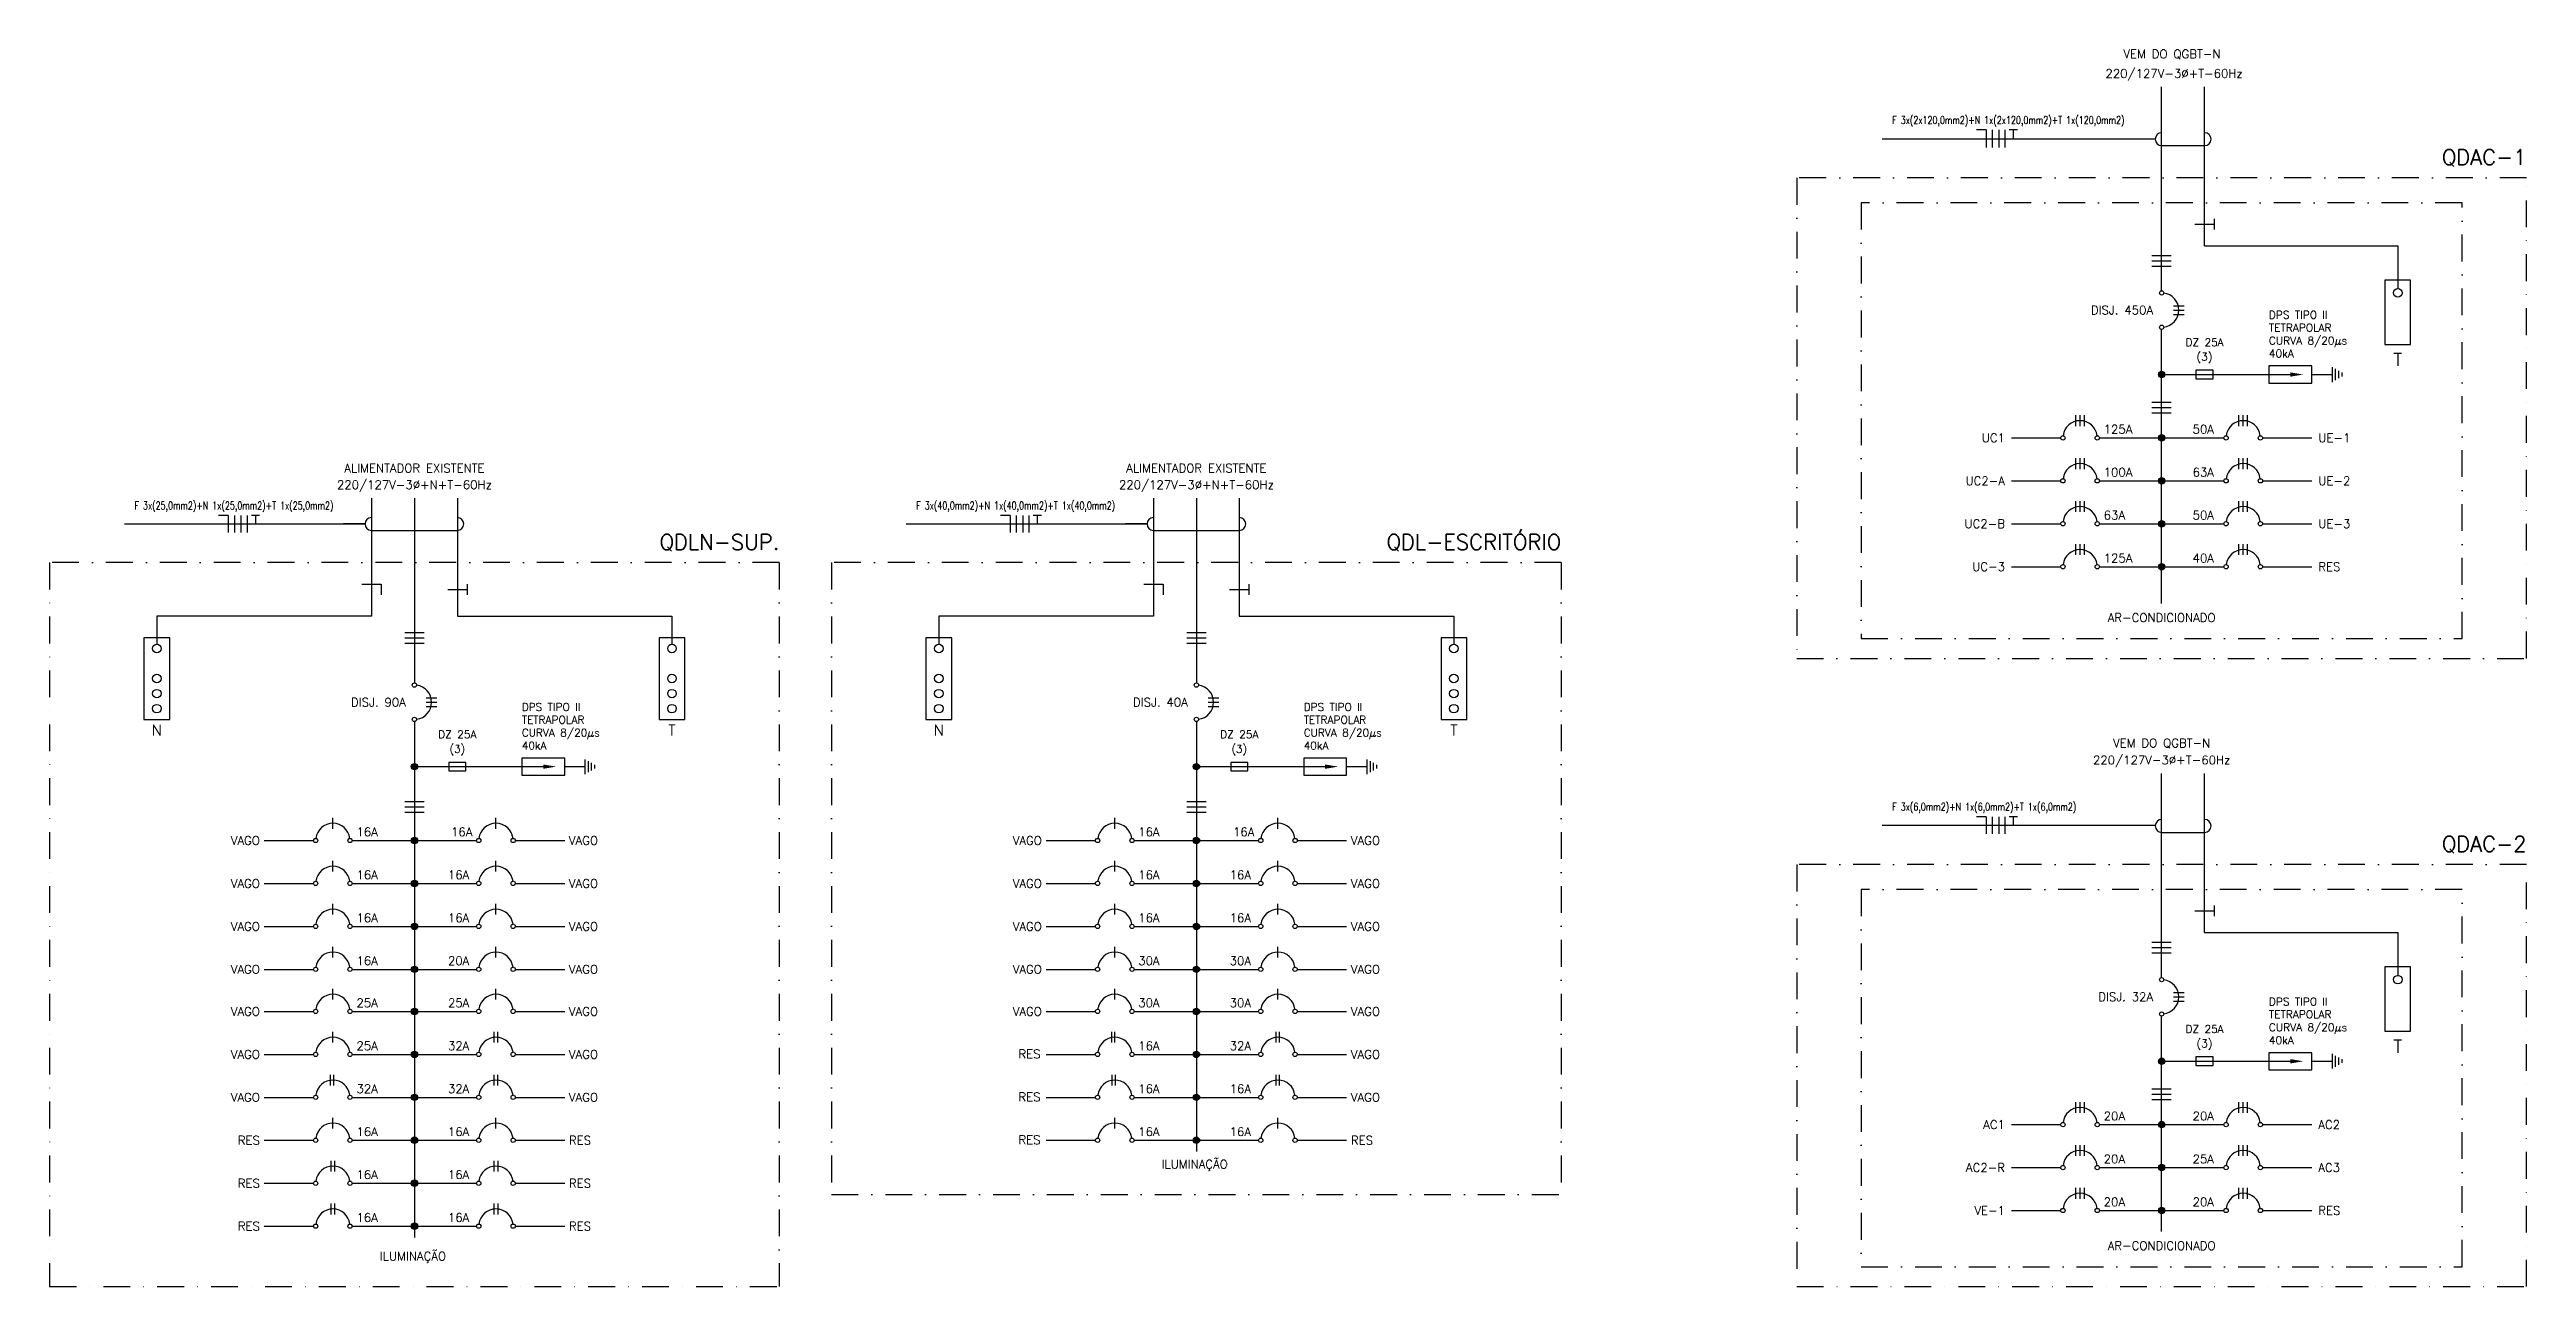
# Model space of a CAD drawing. Header units: millimetres. Extents: x 264 to 2008, y -909 to 432.
# Drawn here: x 649 to 1803, y -909 to -333 of the extents above; entities that cross this region are included whole.
import ezdxf
from ezdxf.enums import TextEntityAlignment as Align

# ---------------------------------------------------------------- set-up
doc = ezdxf.new("R2010")
doc.units = ezdxf.units.MM
doc.linetypes.add('DASHDOT2', pattern=[0.5, 0.25, -0.125, 0, -0.125])
for name, color, linetype in [('A-FINA', 2, 'Continuous'), ('A-SETA', 2, 'Continuous'), ('A-SIMBELET', 10, 'Continuous'), ('A-TEXTO', 7, 'Continuous'), ('EL-SIMB', 10, 'Continuous'), ('EL-TEXTO', 7, 'Continuous')]:
    doc.layers.add(name, color=color, linetype=linetype)
doc.styles.add('ROMANS', font='simplex.shx', dxfattribs={"height": 0.2, "bigfont": 'simp.shx'})
doc.styles.get("Standard").update_dxf_attribs({"font": 'romans.shx'})

msp = doc.modelspace()

# ---------------------------------------------------------------- texts
at = {"layer": 'A-TEXTO', "style": 'ROMANS', "width": 0.75}
for s, p in [('F 3x(2x120,0mm2)+N 1x(2x120,0mm2)+T 1x(120,0mm2)', (1507.1, -367.5)), ('F 3x(25,0mm2)+N 1x(25,0mm2)+T 1x(25,0mm2)', (688.2, -547)), ('F 3x(40,0mm2)+N 1x(40,0mm2)+T 1x(40,0mm2)', (1052.4, -547)), ('F 3x(6,0mm2)+N 1x(6,0mm2)+T 1x(6,0mm2)', (1507.1, -687.3))]:
    msp.add_text(s, height=3.6, dxfattribs=at).set_placement(p)
at = {"layer": 'EL-TEXTO', "color": 10, "style": 'ROMANS'}
for s, p in [('VEM DO QGBT-N', (1637.4, -335.1)), ('220/127V-3%%C+T-60Hz', (1638.4, -344.3)), ('AR-CONDICIONADO', (1632.6, -597.4)), ('VEM DO QGBT-N', (1632.6, -656)), ('220/127V-3%%C+T-60Hz', (1632.6, -664)), ('ILUMINAÇÃO', (1182.1, -852)), ('AR-CONDICIONADO', (1632.6, -889.9)), ('ILUMINAÇÃO', (817.9, -894.8))]:
    msp.add_text(s, height=4, dxfattribs=at).set_placement(p, align=Align.MIDDLE)
for s, p in [('QDAC-1', (1802.6, -386.6)), ('QDLN-SUP.', (988.6, -565.8)), ('QDL-ESCRITÓRIO', (1352.9, -565.8)), ('QDAC-2', (1802.6, -706.4))]:
    msp.add_text(s, height=7.2, dxfattribs=at).set_placement(p, align=Align.RIGHT)
for s, p in [('DISJ. 450A', (1628.6, -454.2)), ('UC1', (1559.6, -513.7)), ('UC2-A', (1559.6, -533.7)), ('UC2-B', (1559.6, -553.7)), ('UC-3', (1559.6, -573.7)), ('DISJ. 90A', (814.6, -636.8)), ('DISJ. 40A', (1178.9, -636.8)), ('DISJ. 32A', (1628.6, -774)), ('AC1', (1559.6, -833.5)), ('AC2-R', (1559.6, -853.5)), ('VE-1', (1559.6, -873.5))]:
    msp.add_text(s, height=4, dxfattribs=at).set_placement(p, align=Align.MIDDLE_RIGHT)
at = {"layer": 'EL-TEXTO', "color": 10}
for s, height, p in [('TETRAPOLAR', 3.6, (1682.6, -464.2)), ('DPS TIPO II', 3.6, (1682.6, -458.2)), ('CURVA 8/20µs', 3.6, (1682.6, -470.2)), ('40kA', 3.6, (1682.6, -476.2)), ('TETRAPOLAR', 3.6, (868.6, -646.8)), ('DPS TIPO II', 3.6, (868.6, -640.8)), ('TETRAPOLAR', 3.6, (1232.9, -646.8)), ('DPS TIPO II', 3.6, (1232.9, -640.8)), ('CURVA 8/20µs', 3.6, (868.6, -652.8)), ('40kA', 3.6, (868.6, -658.8)), ('CURVA 8/20µs', 3.6, (1232.9, -652.8)), ('40kA', 3.6, (1232.9, -658.8)), ('16A', 4, (791.6, -699.2)), ('16A', 4, (1155.8, -699.2)), ('16A', 4, (791.6, -719.2)), ('16A', 4, (834.2, -719.2)), ('16A', 4, (1155.8, -719.2)), ('16A', 4, (1198.4, -719.2)), ('16A', 4, (791.6, -739.2)), ('16A', 4, (834.2, -739.2)), ('16A', 4, (1155.8, -739.2)), ('16A', 4, (1198.4, -739.2)), ('16A', 4, (791.6, -759.2)), ('20A', 4, (834.2, -759.2)), ('30A', 4, (1155.8, -759.2)), ('30A', 4, (1198.4, -759.2)), ('25A', 4, (791.6, -778.8)), ('25A', 4, (834.2, -778.8)), ('30A', 4, (1155.8, -778.8)), ('30A', 4, (1198.4, -778.8)), ('TETRAPOLAR', 3.6, (1682.6, -784)), ('DPS TIPO II', 3.6, (1682.6, -778)), ('25A', 4, (791.6, -798.8)), ('32A', 4, (834.2, -798.8)), ('16A', 4, (1155.8, -798.8)), ('32A', 4, (1198.4, -798.8)), ('CURVA 8/20µs', 3.6, (1682.6, -790)), ('40kA', 3.6, (1682.6, -796)), ('32A', 4, (791.6, -818.8)), ('32A', 4, (834.2, -818.8)), ('16A', 4, (1155.8, -818.8)), ('16A', 4, (1198.4, -818.8)), ('16A', 4, (791.6, -838.8)), ('16A', 4, (834.2, -838.8)), ('16A', 4, (1155.8, -838.8)), ('16A', 4, (1198.4, -838.8)), ('16A', 4, (791.6, -858.8)), ('16A', 4, (834.2, -858.8)), ('16A', 4, (791.6, -878.8)), ('16A', 4, (834.2, -878.8))]:
    msp.add_text(s, height=height, dxfattribs=at).set_placement(p)
for s, height, p in [('DZ 25A', 3.6, (1652.6, -469.2)), ('(3)', 3.6, (1652.6, -476.2)), ('ALIMENTADOR EXISTENTE', 4, (818.6, -527.8)), ('ALIMENTADOR EXISTENTE', 4, (1182.9, -527.8)), ('220/127V-3%%C+N+T-60Hz', 4, (818.6, -535.8)), ('220/127V-3%%C+N+T-60Hz', 4, (1182.9, -535.8)), ('DZ 25A', 3.6, (838.6, -651.8)), ('(3)', 3.6, (838.6, -658.8)), ('DZ 25A', 3.6, (1202.9, -651.8)), ('(3)', 3.6, (1202.9, -658.8)), ('DZ 25A', 3.6, (1652.6, -789)), ('(3)', 3.6, (1652.6, -796))]:
    msp.add_text(s, height=height, dxfattribs=at).set_placement(p, align=Align.MIDDLE)
at = {"layer": 'EL-TEXTO', "color": 70, "style": 'ROMANS'}
for height, p in [(6, (1742.6, -477.2)), (5, (938.6, -649.8)), (5, (1302.9, -649.8)), (6, (1742.6, -797))]:
    msp.add_text('T', height=height, dxfattribs=at).set_placement(p, align=Align.MIDDLE)
at = {"layer": 'EL-TEXTO', "color": 10, "style": 'ROMANS'}
for s, p in [('125A', (1605.6, -511.7)), ('50A', (1647, -511.7)), ('100A', (1605.6, -531.7)), ('63A', (1647, -531.7)), ('63A', (1605.6, -551.7)), ('50A', (1647, -551.7)), ('125A', (1605.6, -571.7)), ('40A', (1647, -571.7)), ('20A', (1605.6, -831.5)), ('20A', (1647, -831.5)), ('20A', (1605.6, -851.5)), ('25A', (1647, -851.5)), ('20A', (1605.6, -871.5)), ('20A', (1647, -871.5))]:
    msp.add_text(s, height=4, dxfattribs=at).set_placement(p)
for s, p in [('UE-1', (1705.6, -513.7)), ('UE-2', (1705.6, -533.7)), ('UE-3', (1705.6, -553.7)), ('RES', (1705.6, -573.7)), ('AC2', (1705.6, -833.5)), ('AC3', (1705.6, -853.5)), ('RES', (1705.6, -873.5))]:
    msp.add_text(s, height=4, dxfattribs=at).set_placement(p, align=Align.MIDDLE_LEFT)
at = {"layer": 'EL-TEXTO', "color": 160, "style": 'ROMANS'}
for p in [(698.6, -649.8), (1062.9, -649.8)]:
    msp.add_text('N', height=5, dxfattribs=at).set_placement(p, align=Align.MIDDLE)
at = {"layer": 'EL-TEXTO', "color": 10}
for s, p in [('VAGO', (746.6, -701.2)), ('VAGO', (1110.9, -701.2)), ('VAGO', (746.6, -721.2)), ('VAGO', (1110.9, -721.2)), ('VAGO', (746.6, -741.2)), ('VAGO', (1110.9, -741.2)), ('VAGO', (746.6, -761.2)), ('VAGO', (1110.9, -761.2)), ('VAGO', (746.6, -780.8)), ('VAGO', (1110.9, -780.8)), ('VAGO', (746.6, -800.8)), ('VAGO', (746.6, -820.8)), ('RES', (746.6, -840.8)), ('RES', (746.6, -860.8)), ('RES', (746.6, -880.8))]:
    msp.add_text(s, height=4, dxfattribs=at).set_placement(p, align=Align.MIDDLE_RIGHT)
for p in [(845.6, -699.2), (1209.9, -699.2)]:
    msp.add_text('16A', height=4, dxfattribs=at).set_placement(p, align=Align.RIGHT)
for s, p in [('VAGO', (890.6, -701.2)), ('VAGO', (1254.9, -701.2)), ('VAGO', (890.6, -721.2)), ('VAGO', (1254.9, -721.2)), ('VAGO', (890.6, -741.2)), ('VAGO', (1254.9, -741.2)), ('VAGO', (890.6, -761.2)), ('VAGO', (1254.9, -761.2)), ('VAGO', (890.6, -780.8)), ('VAGO', (1254.9, -780.8)), ('VAGO', (890.6, -800.8)), ('RES', (1100, -800.6)), ('VAGO', (1254.9, -800.8)), ('VAGO', (890.6, -820.8)), ('RES', (1100, -820.6)), ('VAGO', (1254.9, -820.8)), ('RES', (890.6, -840.8)), ('RES', (1100, -840.6)), ('RES', (1254.9, -840.8)), ('RES', (890.6, -860.8)), ('RES', (890.6, -880.8))]:
    msp.add_text(s, height=4, dxfattribs=at).set_placement(p, align=Align.MIDDLE_LEFT)

# ---------------------------------------------------------------- linework, layer by layer
at = {"layer": 'A-FINA', "color": 7, "linetype": 'DASHDOT2', "ltscale": 50}
for p, q in [((648.6, -571.8), (648.6, -908.9)), ((988.6, -571.8), (648.6, -571.8)), ((988.6, -571.8), (988.6, -908.9)), ((1012.9, -571.8), (1012.9, -866)), ((1352.9, -571.8), (1012.9, -571.8)), ((1352.9, -571.8), (1352.9, -866)), ((1012.9, -866), (1352.9, -866)), ((648.6, -908.9), (988.6, -908.9))]:
    msp.add_line(p, q, dxfattribs=at)
for points in [[(1462.6, -616.4), (1802.6, -616.4), (1802.6, -392.6), (1462.6, -392.6)], [(1492.6, -607.2), (1772.6, -607.2), (1772.6, -404.2), (1492.6, -404.2)], [(1462.6, -908.9), (1802.6, -908.9), (1802.6, -712.4), (1462.6, -712.4)], [(1492.6, -899.7), (1772.6, -899.7), (1772.6, -724), (1492.6, -724)]]:
    msp.add_lwpolyline(points, close=True, dxfattribs=at)
at = {"layer": 'A-SETA'}
for p, q in [((1502.4, -374.4), (1629.5, -374.4)), ((683.5, -553.8), (795.6, -553.8)), ((795.6, -553.8), (785.6, -553.8)), ((1047.7, -553.8), (1159.9, -553.8)), ((1159.9, -553.8), (1149.9, -553.8)), ((798.6, -556.8), (838.6, -556.8)), ((1162.9, -556.8), (1202.9, -556.8)), ((1502.4, -694.1), (1629.5, -694.1))]:
    msp.add_line(p, q, dxfattribs=at)
for centre, start, end in [((798.6, -553.8), 90, 270), ((838.6, -553.8), 270, 90), ((1162.9, -553.8), 90, 270), ((1202.9, -553.8), 270, 90)]:
    msp.add_arc(centre, 3, start, end, dxfattribs=at)
at = {"layer": 'A-SIMBELET'}
for p, q in [((1550.8, -370.3), (1546.3, -370.3)), ((1550.8, -370.3), (1550.8, -378.4)), ((1553.7, -370.3), (1553.7, -378.4)), ((1556.7, -370.3), (1556.7, -378.4)), ((1559.6, -370.3), (1559.6, -378.4)), ((1565.4, -370.3), (1561.6, -370.3)), ((1563.5, -370.3), (1563.5, -374.4)), ((731.8, -549.8), (727.4, -549.8)), ((731.8, -549.8), (731.8, -557.8)), ((734.8, -549.8), (734.8, -557.8)), ((737.7, -549.8), (737.7, -557.8)), ((740.7, -549.8), (740.7, -557.8)), ((746.4, -549.8), (742.7, -549.8)), ((744.5, -549.8), (744.5, -553.8)), ((1096.1, -549.8), (1091.6, -549.8)), ((1096.1, -549.8), (1096.1, -557.8)), ((1099, -549.8), (1099, -557.8)), ((1102, -549.8), (1102, -557.8)), ((1104.9, -549.8), (1104.9, -557.8)), ((1110.7, -549.8), (1106.9, -549.8)), ((1108.8, -549.8), (1108.8, -553.8)), ((1550.8, -690.1), (1546.3, -690.1)), ((1550.8, -690.1), (1550.8, -698.1)), ((1553.7, -690.1), (1553.7, -698.1)), ((1556.7, -690.1), (1556.7, -698.1)), ((1559.6, -690.1), (1559.6, -698.1)), ((1565.4, -690.1), (1561.6, -690.1)), ((1563.5, -690.1), (1563.5, -694.1))]:
    msp.add_line(p, q, dxfattribs=at)
at = {"layer": 'EL-SIMB', "color": 10}
for p, q in [((1632.6, -445.2), (1632.6, -350.3)), ((1628.1, -428.7), (1637.1, -428.7)), ((1628.1, -431.2), (1637.1, -431.2)), ((1628.1, -433.7), (1637.1, -433.7)), ((1638.1, -452.2), (1643.1, -452.2)), ((1638.1, -454.2), (1643.1, -454.2)), ((1638.1, -456.2), (1643.1, -456.2)), ((1632.6, -590.8), (1632.6, -463.2)), ((1632.6, -484.2), (1692.6, -484.2)), ((1702.6, -484.2), (1712, -484.2)), ((1712, -480.7), (1712, -487.7)), ((1713.5, -481.6), (1713.5, -486.8)), ((1715, -482.5), (1715, -485.9)), ((1716.5, -483.3), (1716.5, -485.1)), ((1592.6, -508.2), (1592.6, -503.2)), ((1594.6, -508.2), (1594.6, -503.2)), ((1596.6, -508.2), (1596.6, -503.2)), ((1628.1, -497), (1637.1, -497)), ((1628.1, -499.5), (1637.1, -499.5)), ((1628.1, -502), (1637.1, -502)), ((1668.6, -508.2), (1668.6, -503.2)), ((1670.6, -508.2), (1670.6, -503.2)), ((1672.6, -508.2), (1672.6, -503.2)), ((1562.6, -513.7), (1585.6, -513.7)), ((1603.6, -513.7), (1661.6, -513.7)), ((1679.6, -513.7), (1702.6, -513.7)), ((1592.6, -528.2), (1592.6, -523.2)), ((1594.6, -528.2), (1594.6, -523.2)), ((1596.6, -528.2), (1596.6, -523.2)), ((1668.6, -528.2), (1668.6, -523.2)), ((1670.6, -528.2), (1670.6, -523.2)), ((1672.6, -528.2), (1672.6, -523.2)), ((818.6, -541.8), (818.6, -627.8)), ((1182.9, -541.8), (1182.9, -627.8)), ((1562.6, -533.7), (1585.6, -533.7)), ((1603.6, -533.7), (1661.6, -533.7)), ((1679.6, -533.7), (1702.6, -533.7)), ((1562.6, -553.7), (1585.6, -553.7)), ((1592.6, -548.2), (1592.6, -543.2)), ((1594.6, -548.2), (1594.6, -543.2)), ((1596.6, -548.2), (1596.6, -543.2)), ((1603.6, -553.7), (1661.6, -553.7)), ((1668.6, -548.2), (1668.6, -543.2)), ((1670.6, -548.2), (1670.6, -543.2)), ((1672.6, -548.2), (1672.6, -543.2)), ((1679.6, -553.7), (1702.6, -553.7)), ((1592.6, -568.2), (1592.6, -563.2)), ((1594.6, -568.2), (1594.6, -563.2)), ((1596.6, -568.2), (1596.6, -563.2)), ((1668.6, -568.2), (1668.6, -563.2)), ((1670.6, -568.2), (1670.6, -563.2)), ((1672.6, -568.2), (1672.6, -563.2)), ((1562.6, -573.7), (1585.6, -573.7)), ((1603.6, -573.7), (1661.6, -573.7)), ((1679.6, -573.7), (1702.6, -573.7)), ((814.1, -604.3), (823.1, -604.3)), ((814.1, -606.8), (823.1, -606.8)), ((814.1, -609.3), (823.1, -609.3)), ((1178.4, -604.3), (1187.4, -604.3)), ((1178.4, -606.8), (1187.4, -606.8)), ((1178.4, -609.3), (1187.4, -609.3)), ((818.6, -645.8), (818.6, -886)), ((824.1, -634.8), (829.1, -634.8)), ((824.1, -636.8), (829.1, -636.8)), ((824.1, -638.8), (829.1, -638.8)), ((1182.9, -645.8), (1182.9, -846)), ((1188.4, -634.8), (1193.4, -634.8)), ((1188.4, -636.8), (1193.4, -636.8)), ((1188.4, -638.8), (1193.4, -638.8)), ((818.6, -666.8), (878.6, -666.8)), ((888.6, -666.8), (898, -666.8)), ((898, -663.4), (898, -670.3)), ((899.5, -664.2), (899.5, -669.4)), ((901, -665.1), (901, -668.6)), ((902.5, -666), (902.5, -667.7)), ((1182.9, -666.8), (1242.9, -666.8)), ((1252.9, -666.8), (1262.3, -666.8)), ((1262.3, -663.4), (1262.3, -670.3)), ((1263.8, -664.2), (1263.8, -669.4)), ((1265.3, -665.1), (1265.3, -668.6)), ((1266.8, -666), (1266.8, -667.7)), ((1632.6, -765), (1632.6, -670)), ((780.6, -695.7), (780.6, -690.7)), ((814.1, -683), (823.1, -683)), ((814.1, -685.5), (823.1, -685.5)), ((814.1, -688), (823.1, -688)), ((856.6, -695.7), (856.6, -690.7)), ((1144.9, -695.7), (1144.9, -690.7)), ((1178.4, -683), (1187.4, -683)), ((1178.4, -685.5), (1187.4, -685.5)), ((1178.4, -688), (1187.4, -688)), ((1220.9, -695.7), (1220.9, -690.7)), ((748.6, -701.2), (771.6, -701.2)), ((789.6, -701.2), (847.6, -701.2)), ((865.6, -701.2), (888.6, -701.2)), ((1112.9, -701.2), (1135.9, -701.2)), ((1153.9, -701.2), (1211.9, -701.2)), ((1229.9, -701.2), (1252.9, -701.2)), ((780.6, -715.7), (780.6, -710.7)), ((856.6, -715.7), (856.6, -710.7)), ((1144.9, -715.7), (1144.9, -710.7)), ((1220.9, -715.7), (1220.9, -710.7)), ((748.6, -721.2), (771.6, -721.2)), ((789.6, -721.2), (847.6, -721.2)), ((865.6, -721.2), (888.6, -721.2)), ((1112.9, -721.2), (1135.9, -721.2)), ((1153.9, -721.2), (1211.9, -721.2)), ((1229.9, -721.2), (1252.9, -721.2)), ((780.6, -735.7), (780.6, -730.7)), ((856.6, -735.7), (856.6, -730.7)), ((1144.9, -735.7), (1144.9, -730.7)), ((1220.9, -735.7), (1220.9, -730.7)), ((748.6, -741.2), (771.6, -741.2)), ((789.6, -741.2), (847.6, -741.2)), ((865.6, -741.2), (888.6, -741.2)), ((1112.9, -741.2), (1135.9, -741.2)), ((1153.9, -741.2), (1211.9, -741.2)), ((1229.9, -741.2), (1252.9, -741.2)), ((1628.1, -748.5), (1637.1, -748.5)), ((748.6, -761.2), (771.6, -761.2)), ((780.6, -755.7), (780.6, -750.7)), ((789.6, -761.2), (847.6, -761.2)), ((856.6, -755.7), (856.6, -750.7)), ((865.6, -761.2), (888.6, -761.2)), ((1112.9, -761.2), (1135.9, -761.2)), ((1144.9, -755.7), (1144.9, -750.7)), ((1153.9, -761.2), (1211.9, -761.2)), ((1220.9, -755.7), (1220.9, -750.7)), ((1229.9, -761.2), (1252.9, -761.2)), ((1628.1, -751), (1637.1, -751)), ((1628.1, -753.5), (1637.1, -753.5)), ((780.6, -775.3), (780.6, -770.3)), ((856.6, -775.3), (856.6, -770.3)), ((1144.9, -775.3), (1144.9, -770.3)), ((1220.9, -775.3), (1220.9, -770.3)), ((1638.1, -772), (1643.1, -772)), ((748.6, -780.8), (771.6, -780.8)), ((789.6, -780.8), (847.6, -780.8)), ((865.6, -780.8), (888.6, -780.8)), ((1112.9, -780.8), (1135.9, -780.8)), ((1153.9, -780.8), (1211.9, -780.8)), ((1229.9, -780.8), (1252.9, -780.8)), ((1632.6, -883.3), (1632.6, -783)), ((1638.1, -774), (1643.1, -774)), ((1638.1, -776), (1643.1, -776)), ((780.6, -795.3), (780.6, -790.3)), ((855.8, -795.3), (855.8, -790.3)), ((857.5, -795.3), (857.5, -790.3)), ((1143.5, -795.3), (1143.5, -790.3)), ((1144.9, -795.3), (1144.9, -790.3)), ((1220, -795.3), (1220, -790.3)), ((1221.7, -795.3), (1221.7, -790.3)), ((748.6, -800.8), (771.6, -800.8)), ((789.6, -800.8), (847.6, -800.8)), ((865.6, -800.8), (888.6, -800.8)), ((1112.9, -800.8), (1135.9, -800.8)), ((1153.9, -800.8), (1211.9, -800.8)), ((1229.9, -800.8), (1252.9, -800.8)), ((1632.6, -804), (1692.6, -804)), ((1702.6, -804), (1712, -804)), ((1712, -800.5), (1712, -807.4)), ((1713.5, -801.4), (1713.5, -806.6)), ((1715, -802.2), (1715, -805.7)), ((1716.5, -803.1), (1716.5, -804.8)), ((779.5, -815.3), (779.5, -810.3)), ((781, -815.3), (781, -810.3)), ((855.8, -815.3), (855.8, -810.3)), ((857.5, -815.3), (857.5, -810.3)), ((1143.7, -815.3), (1143.7, -810.3)), ((1145.2, -815.3), (1145.2, -810.3)), ((1220, -815.3), (1220, -810.3)), ((1221.7, -815.3), (1221.7, -810.3)), ((1628.1, -816.8), (1637.1, -816.8)), ((1628.1, -819.3), (1637.1, -819.3)), ((748.6, -820.8), (771.6, -820.8)), ((780.6, -835.3), (780.6, -830.3)), ((789.6, -820.8), (847.6, -820.8)), ((856.6, -835.3), (856.6, -830.3)), ((865.6, -820.8), (888.6, -820.8)), ((1112.9, -820.8), (1135.9, -820.8)), ((1144.9, -835.3), (1144.9, -830.3)), ((1153.9, -820.8), (1211.9, -820.8)), ((1220.9, -835.3), (1220.9, -830.3)), ((1229.9, -820.8), (1252.9, -820.8)), ((1592.6, -828), (1592.6, -823)), ((1594.6, -828), (1594.6, -823)), ((1596.6, -828), (1596.6, -823)), ((1628.1, -821.8), (1637.1, -821.8)), ((1668.6, -828), (1668.6, -823)), ((1670.6, -828), (1670.6, -823)), ((1672.6, -828), (1672.6, -823)), ((748.6, -840.8), (771.6, -840.8)), ((789.6, -840.8), (847.6, -840.8)), ((865.6, -840.8), (888.6, -840.8)), ((1112.9, -840.8), (1135.9, -840.8)), ((1153.9, -840.8), (1211.9, -840.8)), ((1229.9, -840.8), (1252.9, -840.8)), ((1562.6, -833.5), (1585.6, -833.5)), ((1603.6, -833.5), (1661.6, -833.5)), ((1679.6, -833.5), (1702.6, -833.5)), ((779.8, -855.3), (779.8, -850.3)), ((781.6, -855.3), (781.6, -850.3)), ((855.8, -855.3), (855.8, -850.3)), ((857.6, -855.3), (857.6, -850.3)), ((1562.6, -853.5), (1585.6, -853.5)), ((1592.6, -848), (1592.6, -843)), ((1594.6, -848), (1594.6, -843)), ((1596.6, -848), (1596.6, -843)), ((1603.6, -853.5), (1661.6, -853.5)), ((1668.6, -848), (1668.6, -843)), ((1670.6, -848), (1670.6, -843)), ((1672.6, -848), (1672.6, -843)), ((1679.6, -853.5), (1702.6, -853.5)), ((748.6, -860.8), (771.6, -860.8)), ((789.6, -860.8), (847.6, -860.8)), ((865.6, -860.8), (888.6, -860.8)), ((1592.6, -868), (1592.6, -863)), ((1594.6, -868), (1594.6, -863)), ((1596.6, -868), (1596.6, -863)), ((1668.6, -868), (1668.6, -863)), ((1670.6, -868), (1670.6, -863)), ((1672.6, -868), (1672.6, -863)), ((779.8, -875.3), (779.8, -870.3)), ((781.6, -875.3), (781.6, -870.3)), ((855.8, -875.3), (855.8, -870.3)), ((857.6, -875.3), (857.6, -870.3)), ((1562.6, -873.5), (1585.6, -873.5)), ((1603.6, -873.5), (1661.6, -873.5)), ((1679.6, -873.5), (1702.6, -873.5)), ((748.6, -880.8), (771.6, -880.8)), ((789.6, -880.8), (847.6, -880.8)), ((865.6, -880.8), (888.6, -880.8))]:
    msp.add_line(p, q, dxfattribs=at)
at = {"layer": 'EL-SIMB', "color": 70}
for p, q in [((1652.6, -424.2), (1652.6, -350.3)), ((1648.1, -414.2), (1657.1, -414.2)), ((1657.1, -411.7), (1657.1, -416.7)), ((1652.6, -424.2), (1742.6, -424.2)), ((1742.6, -424.2), (1742.6, -444.2)), ((838.6, -541.8), (838.6, -596.8)), ((1202.9, -541.8), (1202.9, -596.8)), ((834.1, -584.3), (843.1, -584.3)), ((843.1, -581.8), (843.1, -586.8)), ((1198.4, -584.3), (1207.4, -584.3)), ((1207.4, -581.8), (1207.4, -586.8)), ((838.6, -596.8), (938.6, -596.8)), ((938.6, -596.8), (938.6, -609.8)), ((1202.9, -596.8), (1302.9, -596.8)), ((1302.9, -596.8), (1302.9, -609.8)), ((1652.6, -744), (1652.6, -670)), ((1648.1, -734), (1657.1, -734)), ((1657.1, -731.5), (1657.1, -736.5)), ((1652.6, -744), (1742.6, -744)), ((1742.6, -744), (1742.6, -764))]:
    msp.add_line(p, q, dxfattribs=at)
at = {"layer": 'EL-SIMB', "color": 160}
for p, q in [((798.6, -541.8), (798.6, -596.8)), ((1162.9, -541.8), (1162.9, -596.8)), ((794.1, -581.8), (803.1, -581.8)), ((803.1, -581.8), (803.1, -586.8)), ((1158.4, -581.8), (1167.4, -581.8)), ((1167.4, -581.8), (1167.4, -586.8)), ((698.6, -596.8), (698.6, -609.8)), ((798.6, -596.8), (698.6, -596.8)), ((1062.9, -596.8), (1062.9, -609.8)), ((1162.9, -596.8), (1062.9, -596.8))]:
    msp.add_line(p, q, dxfattribs=at)
at = {"layer": 'EL-SIMB', "color": 70}
for points in [[(1736.6, -470.2), (1748.6, -470.2), (1748.6, -440.2), (1736.6, -440.2)], [(932.6, -644.8), (944.6, -644.8), (944.6, -606.8), (932.6, -606.8)], [(1296.9, -644.8), (1308.9, -644.8), (1308.9, -606.8), (1296.9, -606.8)], [(1736.6, -790), (1748.6, -790), (1748.6, -760), (1736.6, -760)]]:
    msp.add_lwpolyline(points, close=True, dxfattribs=at)
at = {"layer": 'EL-SIMB', "color": 10, "const_width": 1.5}
for points in [[(1631.8, -484.2, 1), (1633.3, -484.2, 1)], [(1631.8, -513.7, 1), (1633.3, -513.7, 1)], [(1631.8, -533.7, 1), (1633.3, -533.7, 1)], [(1631.8, -553.7, 1), (1633.3, -553.7, 1)], [(1631.8, -573.7, 1), (1633.3, -573.7, 1)], [(817.9, -666.8, 1), (819.4, -666.8, 1)], [(1182.1, -666.8, 1), (1183.6, -666.8, 1)], [(817.9, -701.2, 1), (819.4, -701.2, 1)], [(1182.1, -701.2, 1), (1183.6, -701.2, 1)], [(817.9, -721.2, 1), (819.4, -721.2, 1)], [(1182.1, -721.2, 1), (1183.6, -721.2, 1)], [(817.9, -741.2, 1), (819.4, -741.2, 1)], [(1182.1, -741.2, 1), (1183.6, -741.2, 1)], [(817.9, -761.2, 1), (819.4, -761.2, 1)], [(1182.1, -761.2, 1), (1183.6, -761.2, 1)], [(817.9, -780.8, 1), (819.4, -780.8, 1)], [(1182.1, -780.8, 1), (1183.6, -780.8, 1)], [(817.9, -800.8, 1), (819.4, -800.8, 1)], [(1182.1, -800.8, 1), (1183.6, -800.8, 1)], [(1631.8, -804, 1), (1633.3, -804, 1)], [(817.9, -820.8, 1), (819.4, -820.8, 1)], [(1182.1, -820.8, 1), (1183.6, -820.8, 1)], [(817.9, -840.8, 1), (819.4, -840.8, 1)], [(1182.1, -840.8, 1), (1183.6, -840.8, 1)], [(1631.8, -833.5, 1), (1633.3, -833.5, 1)], [(1631.8, -853.5, 1), (1633.3, -853.5, 1)], [(817.9, -860.8, 1), (819.4, -860.8, 1)], [(1631.8, -873.5, 1), (1633.3, -873.5, 1)], [(817.9, -880.8, 1), (819.4, -880.8, 1)]]:
    msp.add_lwpolyline(points, format="xyb", close=True, dxfattribs=at)
at = {"layer": 'EL-SIMB', "color": 10}
for points in [[(1648.6, -486.2), (1656.6, -486.2), (1656.6, -482.2), (1648.6, -482.2)], [(1682.6, -480.2), (1682.6, -488.2), (1702.6, -488.2), (1702.6, -480.2)], [(834.6, -668.8), (842.6, -668.8), (842.6, -664.8), (834.6, -664.8)], [(868.6, -662.8), (868.6, -670.8), (888.6, -670.8), (888.6, -662.8)], [(1198.9, -668.8), (1206.9, -668.8), (1206.9, -664.8), (1198.9, -664.8)], [(1232.9, -662.8), (1232.9, -670.8), (1252.9, -670.8), (1252.9, -662.8)], [(1648.6, -806), (1656.6, -806), (1656.6, -802), (1648.6, -802)], [(1682.6, -800), (1682.6, -808), (1702.6, -808), (1702.6, -800)]]:
    msp.add_lwpolyline(points, close=True, dxfattribs=at)
at = {"layer": 'EL-SIMB', "color": 160}
for points in [[(692.6, -644.8), (704.6, -644.8), (704.6, -606.8), (692.6, -606.8)], [(1056.9, -644.8), (1068.9, -644.8), (1068.9, -606.8), (1056.9, -606.8)]]:
    msp.add_lwpolyline(points, close=True, dxfattribs=at)
at = {"layer": 'EL-SIMB', "color": 10}
for centre, radius in [((1632.6, -446.2), 1), ((1632.6, -462.2), 1), ((1632.6, -484.2), 1.5), ((1586.6, -513.7), 1), ((1602.6, -513.7), 1), ((1632.6, -513.7), 1.5), ((1662.6, -513.7), 1), ((1678.6, -513.7), 1), ((1586.6, -533.7), 1), ((1602.6, -533.7), 1), ((1632.6, -533.7), 1.5), ((1662.6, -533.7), 1), ((1678.6, -533.7), 1), ((1586.6, -553.7), 1), ((1602.6, -553.7), 1), ((1632.6, -553.7), 1.5), ((1662.6, -553.7), 1), ((1678.6, -553.7), 1), ((1586.6, -573.7), 1), ((1602.6, -573.7), 1), ((1632.6, -573.7), 1.5), ((1662.6, -573.7), 1), ((1678.6, -573.7), 1), ((818.6, -628.8), 1), ((1182.9, -628.8), 1), ((818.6, -644.8), 1), ((1182.9, -644.8), 1), ((818.6, -666.8), 1.5), ((1182.9, -666.8), 1.5), ((772.6, -701.2), 1), ((788.6, -701.2), 1), ((818.6, -701.2), 1.5), ((848.6, -701.2), 1), ((864.6, -701.2), 1), ((1136.9, -701.2), 1), ((1152.9, -701.2), 1), ((1182.9, -701.2), 1.5), ((1212.9, -701.2), 1), ((1228.9, -701.2), 1), ((772.6, -721.2), 1), ((788.6, -721.2), 1), ((818.6, -721.2), 1.5), ((848.6, -721.2), 1), ((864.6, -721.2), 1), ((1136.9, -721.2), 1), ((1152.9, -721.2), 1), ((1182.9, -721.2), 1.5), ((1212.9, -721.2), 1), ((1228.9, -721.2), 1), ((772.6, -741.2), 1), ((788.6, -741.2), 1), ((818.6, -741.2), 1.5), ((848.6, -741.2), 1), ((864.6, -741.2), 1), ((1136.9, -741.2), 1), ((1152.9, -741.2), 1), ((1182.9, -741.2), 1.5), ((1212.9, -741.2), 1), ((1228.9, -741.2), 1), ((772.6, -761.2), 1), ((788.6, -761.2), 1), ((818.6, -761.2), 1.5), ((848.6, -761.2), 1), ((864.6, -761.2), 1), ((1136.9, -761.2), 1), ((1152.9, -761.2), 1), ((1182.9, -761.2), 1.5), ((1212.9, -761.2), 1), ((1228.9, -761.2), 1), ((1632.6, -766), 1), ((772.6, -780.8), 1), ((788.6, -780.8), 1), ((818.6, -780.8), 1.5), ((848.6, -780.8), 1), ((864.6, -780.8), 1), ((1136.9, -780.8), 1), ((1152.9, -780.8), 1), ((1182.9, -780.8), 1.5), ((1212.9, -780.8), 1), ((1228.9, -780.8), 1), ((1632.6, -782), 1), ((772.6, -800.8), 1), ((788.6, -800.8), 1), ((818.6, -800.8), 1.5), ((848.6, -800.8), 1), ((864.6, -800.8), 1), ((1136.9, -800.8), 1), ((1152.9, -800.8), 1), ((1182.9, -800.8), 1.5), ((1212.9, -800.8), 1), ((1228.9, -800.8), 1), ((1632.6, -804), 1.5), ((772.6, -820.8), 1), ((788.6, -820.8), 1), ((818.6, -820.8), 1.5), ((848.6, -820.8), 1), ((864.6, -820.8), 1), ((1136.9, -820.8), 1), ((1152.9, -820.8), 1), ((1182.9, -820.8), 1.5), ((1212.9, -820.8), 1), ((1228.9, -820.8), 1), ((772.6, -840.8), 1), ((788.6, -840.8), 1), ((818.6, -840.8), 1.5), ((848.6, -840.8), 1), ((864.6, -840.8), 1), ((1136.9, -840.8), 1), ((1152.9, -840.8), 1), ((1182.9, -840.8), 1.5), ((1212.9, -840.8), 1), ((1228.9, -840.8), 1), ((1586.6, -833.5), 1), ((1602.6, -833.5), 1), ((1632.6, -833.5), 1.5), ((1662.6, -833.5), 1), ((1678.6, -833.5), 1), ((1586.6, -853.5), 1), ((1602.6, -853.5), 1), ((1632.6, -853.5), 1.5), ((1662.6, -853.5), 1), ((1678.6, -853.5), 1), ((772.6, -860.8), 1), ((788.6, -860.8), 1), ((818.6, -860.8), 1.5), ((848.6, -860.8), 1), ((864.6, -860.8), 1), ((1586.6, -873.5), 1), ((1602.6, -873.5), 1), ((1632.6, -873.5), 1.5), ((1662.6, -873.5), 1), ((1678.6, -873.5), 1), ((772.6, -880.8), 1), ((788.6, -880.8), 1), ((818.6, -880.8), 1.5), ((848.6, -880.8), 1), ((864.6, -880.8), 1)]:
    msp.add_circle(centre, radius, dxfattribs=at)
at = {"layer": 'EL-SIMB', "color": 70}
for centre in [(1742.6, -446.2), (938.6, -611.8), (1302.9, -611.8), (938.6, -625.8), (938.6, -632.8), (1302.9, -625.8), (1302.9, -632.8), (938.6, -639.8), (1302.9, -639.8), (1742.6, -766)]:
    msp.add_circle(centre, 2, dxfattribs=at)
at = {"layer": 'EL-SIMB', "color": 160}
for centre in [(698.6, -611.8), (1062.9, -611.8), (698.6, -625.8), (698.6, -632.8), (1062.9, -625.8), (1062.9, -632.8), (698.6, -639.8), (1062.9, -639.8)]:
    msp.add_circle(centre, 2, dxfattribs=at)
at = {"layer": 'EL-SIMB', "color": 10}
for centre, start, end in [((1632.6, -454.2), 277.1666, 82.8334), ((1594.6, -513.7), 7.1666, 172.8334), ((1670.6, -513.7), 7.1666, 172.8334), ((1594.6, -533.7), 7.1666, 172.8334), ((1670.6, -533.7), 7.1666, 172.8334), ((1594.6, -553.7), 7.1666, 172.8334), ((1670.6, -553.7), 7.1666, 172.8334), ((1594.6, -573.7), 7.1666, 172.8334), ((1670.6, -573.7), 7.1666, 172.8334), ((818.6, -636.8), 277.1666, 82.8334), ((1182.9, -636.8), 277.1666, 82.8334), ((780.6, -701.2), 7.1666, 172.8334), ((856.6, -701.2), 7.1666, 172.8334), ((1144.9, -701.2), 7.1666, 172.8334), ((1220.9, -701.2), 7.1666, 172.8334), ((780.6, -721.2), 7.1666, 172.8334), ((856.6, -721.2), 7.1666, 172.8334), ((1144.9, -721.2), 7.1666, 172.8334), ((1220.9, -721.2), 7.1666, 172.8334), ((780.6, -741.2), 7.1666, 172.8334), ((856.6, -741.2), 7.1666, 172.8334), ((1144.9, -741.2), 7.1666, 172.8334), ((1220.9, -741.2), 7.1666, 172.8334), ((780.6, -761.2), 7.1666, 172.8334), ((856.6, -761.2), 7.1666, 172.8334), ((1144.9, -761.2), 7.1666, 172.8334), ((1220.9, -761.2), 7.1666, 172.8334), ((780.6, -780.8), 7.1666, 172.8334), ((856.6, -780.8), 7.1666, 172.8334), ((1144.9, -780.8), 7.1666, 172.8334), ((1220.9, -780.8), 7.1666, 172.8334), ((1632.6, -774), 277.1666, 82.8334), ((780.6, -800.8), 7.1666, 172.8334), ((856.6, -800.8), 7.1666, 172.8334), ((1144.9, -800.8), 7.1666, 172.8334), ((1220.9, -800.8), 7.1666, 172.8334), ((780.6, -820.8), 7.1666, 172.8334), ((856.6, -820.8), 7.1666, 172.8334), ((1144.9, -820.8), 7.1666, 172.8334), ((1220.9, -820.8), 7.1666, 172.8334), ((1594.6, -833.5), 7.1666, 172.8334), ((1670.6, -833.5), 7.1666, 172.8334), ((780.6, -840.8), 7.1666, 172.8334), ((856.6, -840.8), 7.1666, 172.8334), ((1144.9, -840.8), 7.1666, 172.8334), ((1220.9, -840.8), 7.1666, 172.8334), ((780.6, -860.8), 7.1666, 172.8334), ((856.6, -860.8), 7.1666, 172.8334), ((1594.6, -853.5), 7.1666, 172.8334), ((1670.6, -853.5), 7.1666, 172.8334), ((780.6, -880.8), 7.1666, 172.8334), ((856.6, -880.8), 7.1666, 172.8334), ((1594.6, -873.5), 7.1666, 172.8334), ((1670.6, -873.5), 7.1666, 172.8334)]:
    msp.add_arc(centre, 8, start, end, dxfattribs=at)
for points in [[(1692.6, -483.2), (1692.6, -485.2), (1698.6, -484.2)], [(878.6, -665.8), (878.6, -667.8), (884.6, -666.8)], [(1242.9, -665.8), (1242.9, -667.8), (1248.9, -666.8)], [(1692.6, -803), (1692.6, -805), (1698.6, -804)]]:
    msp.add_solid(points, dxfattribs=at)
at = {"layer": 'EL-TEXTO', "color": 2}
for p, q in [((1632.6, -377.6), (1652.6, -377.6)), ((1632.6, -697.4), (1652.6, -697.4))]:
    msp.add_line(p, q, dxfattribs=at)
for centre, start, end in [((1632.6, -374.6), 90, 270), ((1652.6, -374.6), 270, 90), ((1632.6, -694.4), 90, 270), ((1652.6, -694.4), 270, 90)]:
    msp.add_arc(centre, 3, start, end, dxfattribs=at)

msp.set_redraw_order([(e.dxf.handle, doc.entitydb.next_handle()) for e in msp.query("TEXT MTEXT ATTDEF DIMENSION ARC_DIMENSION")])  # texts and dimensions are drawn at this point

doc.saveas('drawing.dxf')
